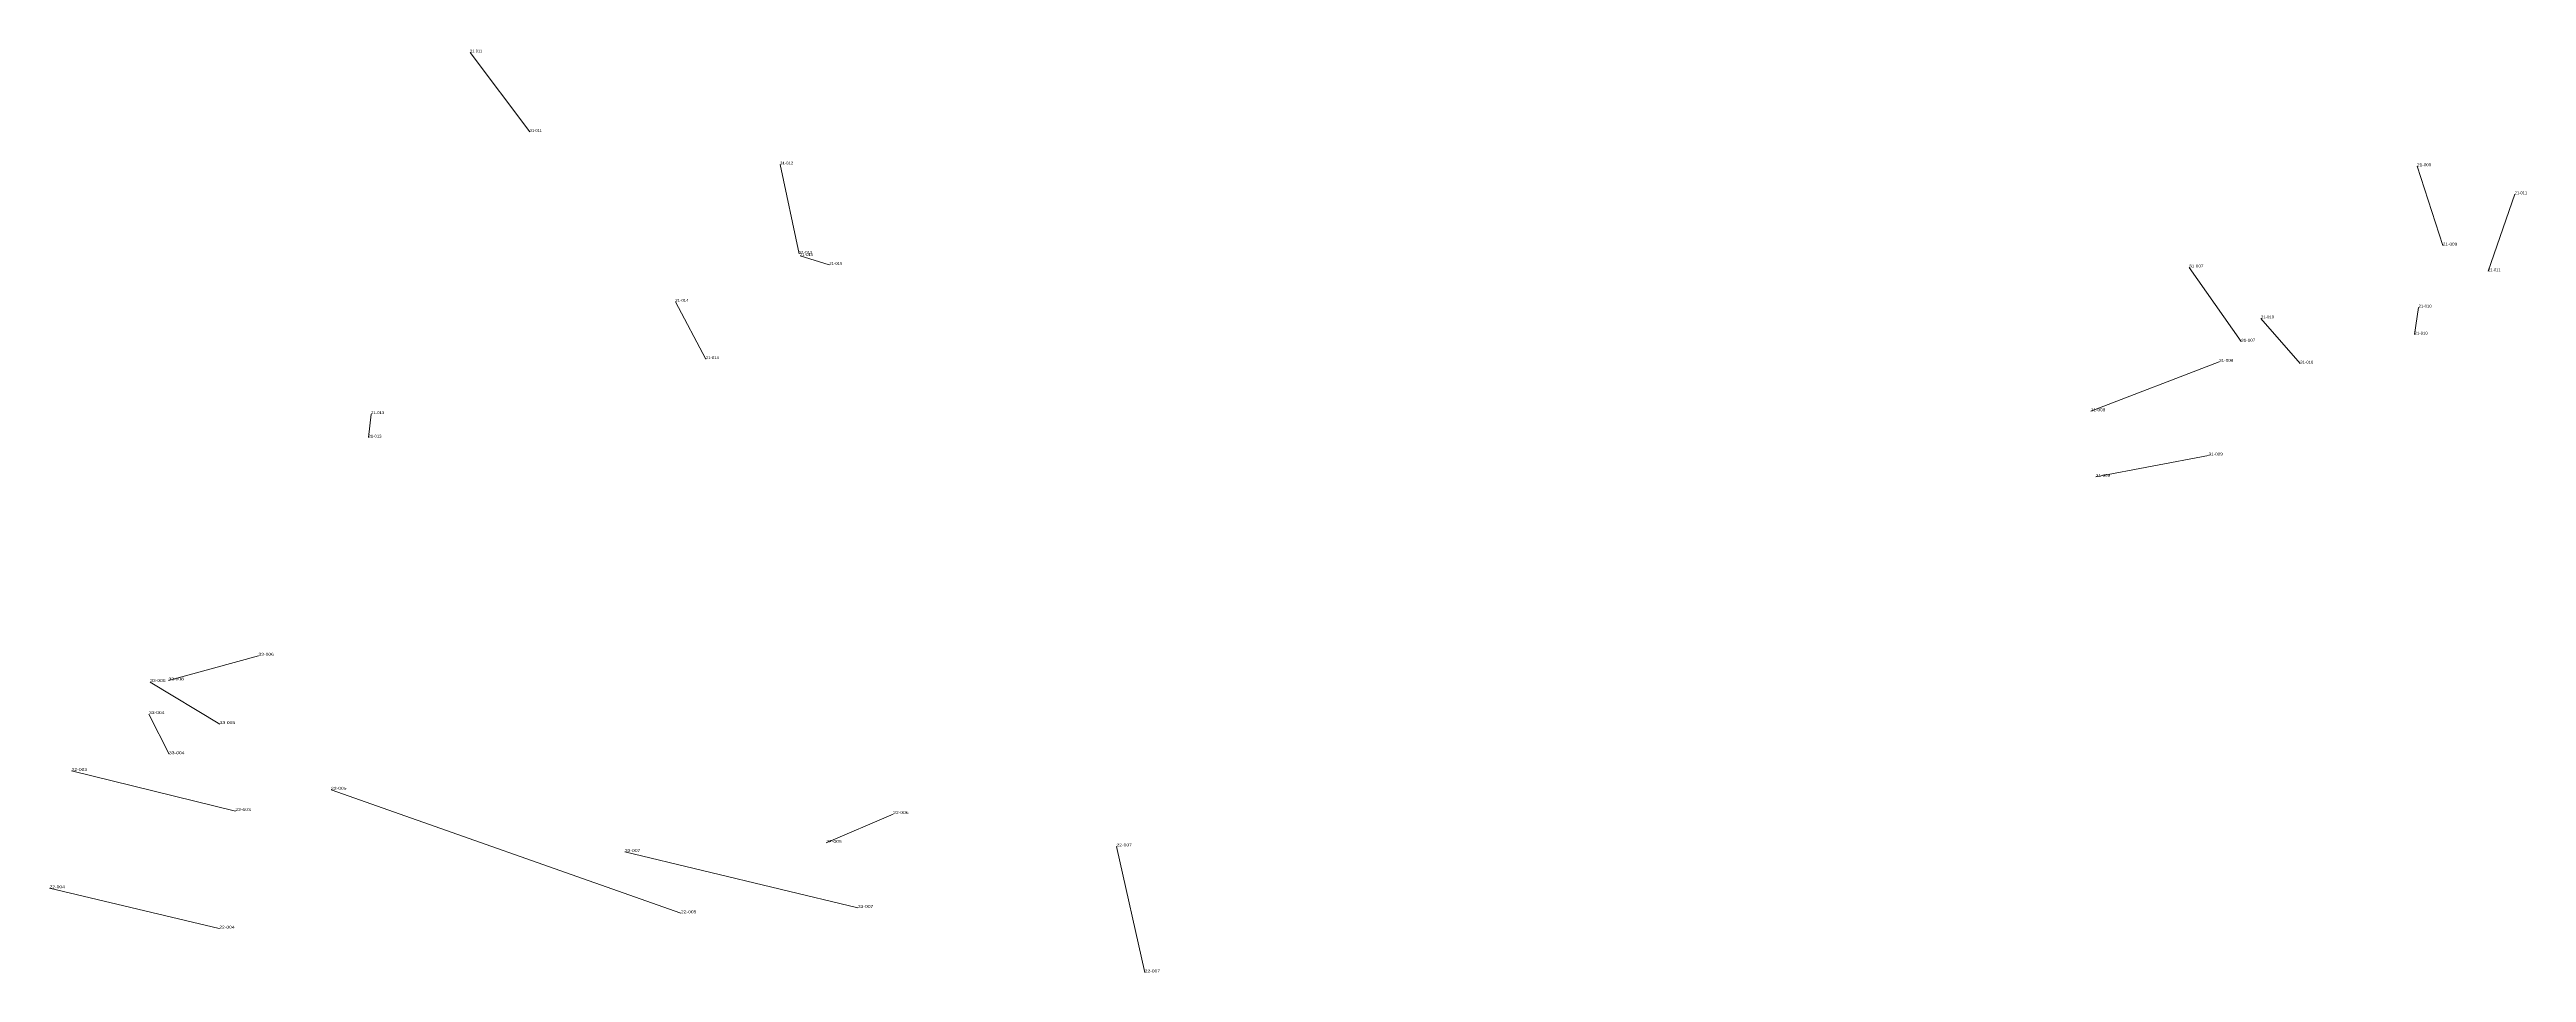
# Model space of a CAD drawing. Header units: metres. Extents: x 571156 to 607184, y 703608 to 727431.
# Drawn here: x 595937 to 597676, y 711183 to 711831 of the extents above; entities that cross this region are included whole.
import ezdxf

# ---------------------------------------------------------------- set-up
doc = ezdxf.new("R2010")
doc.units = ezdxf.units.M
doc.header["$LTSCALE"] = 0.8
doc.layers.add('60', color=7, linetype='Continuous', lineweight=13)
doc.layers.add('61', color=7, linetype='Continuous')

msp = doc.modelspace()

# ---------------------------------------------------------------- linework, layer by layer
at = {"layer": '60'}
for p, q in [((596232.17, 711829.08), (596274.14, 711773.29)), ((596463.37, 711687.65), (596449.95, 711750.41)), ((597617.77, 711693.46), (597599.65, 711749.19)), ((597649.65, 711675.44), (597668.26, 711729.49)), ((596463.96, 711686.14), (596484.52, 711679.89)), ((597476.04, 711625.97), (597439.59, 711678.09)), ((596376.39, 711653.97), (596397.83, 711613.76)), ((597600.68, 711649.94), (597597.92, 711630.96)), ((597490.01, 711642.33), (597517.59, 711610.59)), ((597460.56, 711611.86), (597370.59, 711577.09)), ((596162.67, 711575.07), (596160.84, 711558.6)), ((597453.19, 711546.01), (597374.09, 711531.09)), ((596083.62, 711405.44), (596020.38, 711388.02)), ((596007.55, 711386.95), (596056.38, 711357.39)), ((596020.78, 711336.25), (596006.72, 711364.43)), ((595952.41, 711324.52), (596067.39, 711296.33)), ((596134.56, 711311.32), (596380.34, 711224.56)), ((596529.37, 711294.23), (596482.41, 711274.01)), ((596340.92, 711267.57), (596504.57, 711228.33)), ((596686.19, 711271.5), (596706.01, 711183)), ((595936.87, 711242.12), (596056.05, 711213.76))]:
    msp.add_line(p, q, dxfattribs=at)

# ---------------------------------------------------------------- texts
for s, p in [('31-011', (596274.14, 711773.29)), ('21-011', (597668.26, 711729.49))]:
    msp.add_text(s, height=2, dxfattribs=at).set_placement(p)
for s, width, p in [('31-012', 1.1, (596449.95, 711750.41)), ('21-009', 1.2, (597599.65, 711749.19)), ('21-015', 1.1, (596484.52, 711679.89)), ('31-007', 1.2, (597439.59, 711678.09)), ('21-010', 1.1, (597597.92, 711630.96)), ('21-014', 1.1, (596397.83, 711613.76)), ('31-010', 1.1, (597517.59, 711610.59)), ('31-008', 1.2, (597370.59, 711577.09)), ('21-013', 1.1, (596160.84, 711558.6)), ('31-009', 1.2, (597374.09, 711531.09)), ('33-006', 1.3, (596020.38, 711388.02)), ('33-004', 1.3, (596006.72, 711364.43)), ('33-005', 1.3, (596056.38, 711357.39)), ('22-003', 1.3, (596067.39, 711296.33)), ('22-006', 1.3, (596482.41, 711274.01)), ('33-007', 1.3, (596504.57, 711228.33)), ('22-004', 1.3, (596056.05, 711213.76)), ('22-005', 1.3, (596380.34, 711224.56)), ('22-007', 1.3, (596706.01, 711183))]:
    msp.add_text(s, height=2, dxfattribs=dict(at, width=width)).set_placement(p)
at = {"layer": '61'}
for s, p in [('31-011', (596232.17, 711829.08)), ('21-011', (597649.65, 711675.44))]:
    msp.add_text(s, height=2, dxfattribs=at).set_placement(p)
for s, width, p in [('31-012', 1.1, (596463.37, 711687.65)), ('21-015', 1.1, (596463.96, 711686.14)), ('21-009', 1.2, (597617.77, 711693.46)), ('21-014', 1.1, (596376.39, 711653.97)), ('21-010', 1.1, (597600.68, 711649.94)), ('31-010', 1.1, (597490.01, 711642.33)), ('31-008', 1.2, (597460.56, 711611.86)), ('31-007', 1.2, (597476.04, 711625.97)), ('21-013', 1.1, (596162.67, 711575.07)), ('31-009', 1.2, (597453.19, 711546.01)), ('33-006', 1.3, (596083.62, 711405.44)), ('33-005', 1.3, (596007.55, 711386.95)), ('33-004', 1.3, (596020.78, 711336.25)), ('22-003', 1.3, (595952.41, 711324.52)), ('22-005', 1.3, (596134.56, 711311.32)), ('22-006', 1.3, (596529.37, 711294.23)), ('33-007', 1.3, (596340.92, 711267.57)), ('22-007', 1.3, (596686.19, 711271.5)), ('22-004', 1.3, (595936.87, 711242.12))]:
    msp.add_text(s, height=2, dxfattribs=dict(at, width=width)).set_placement(p)

doc.saveas('drawing.dxf')
